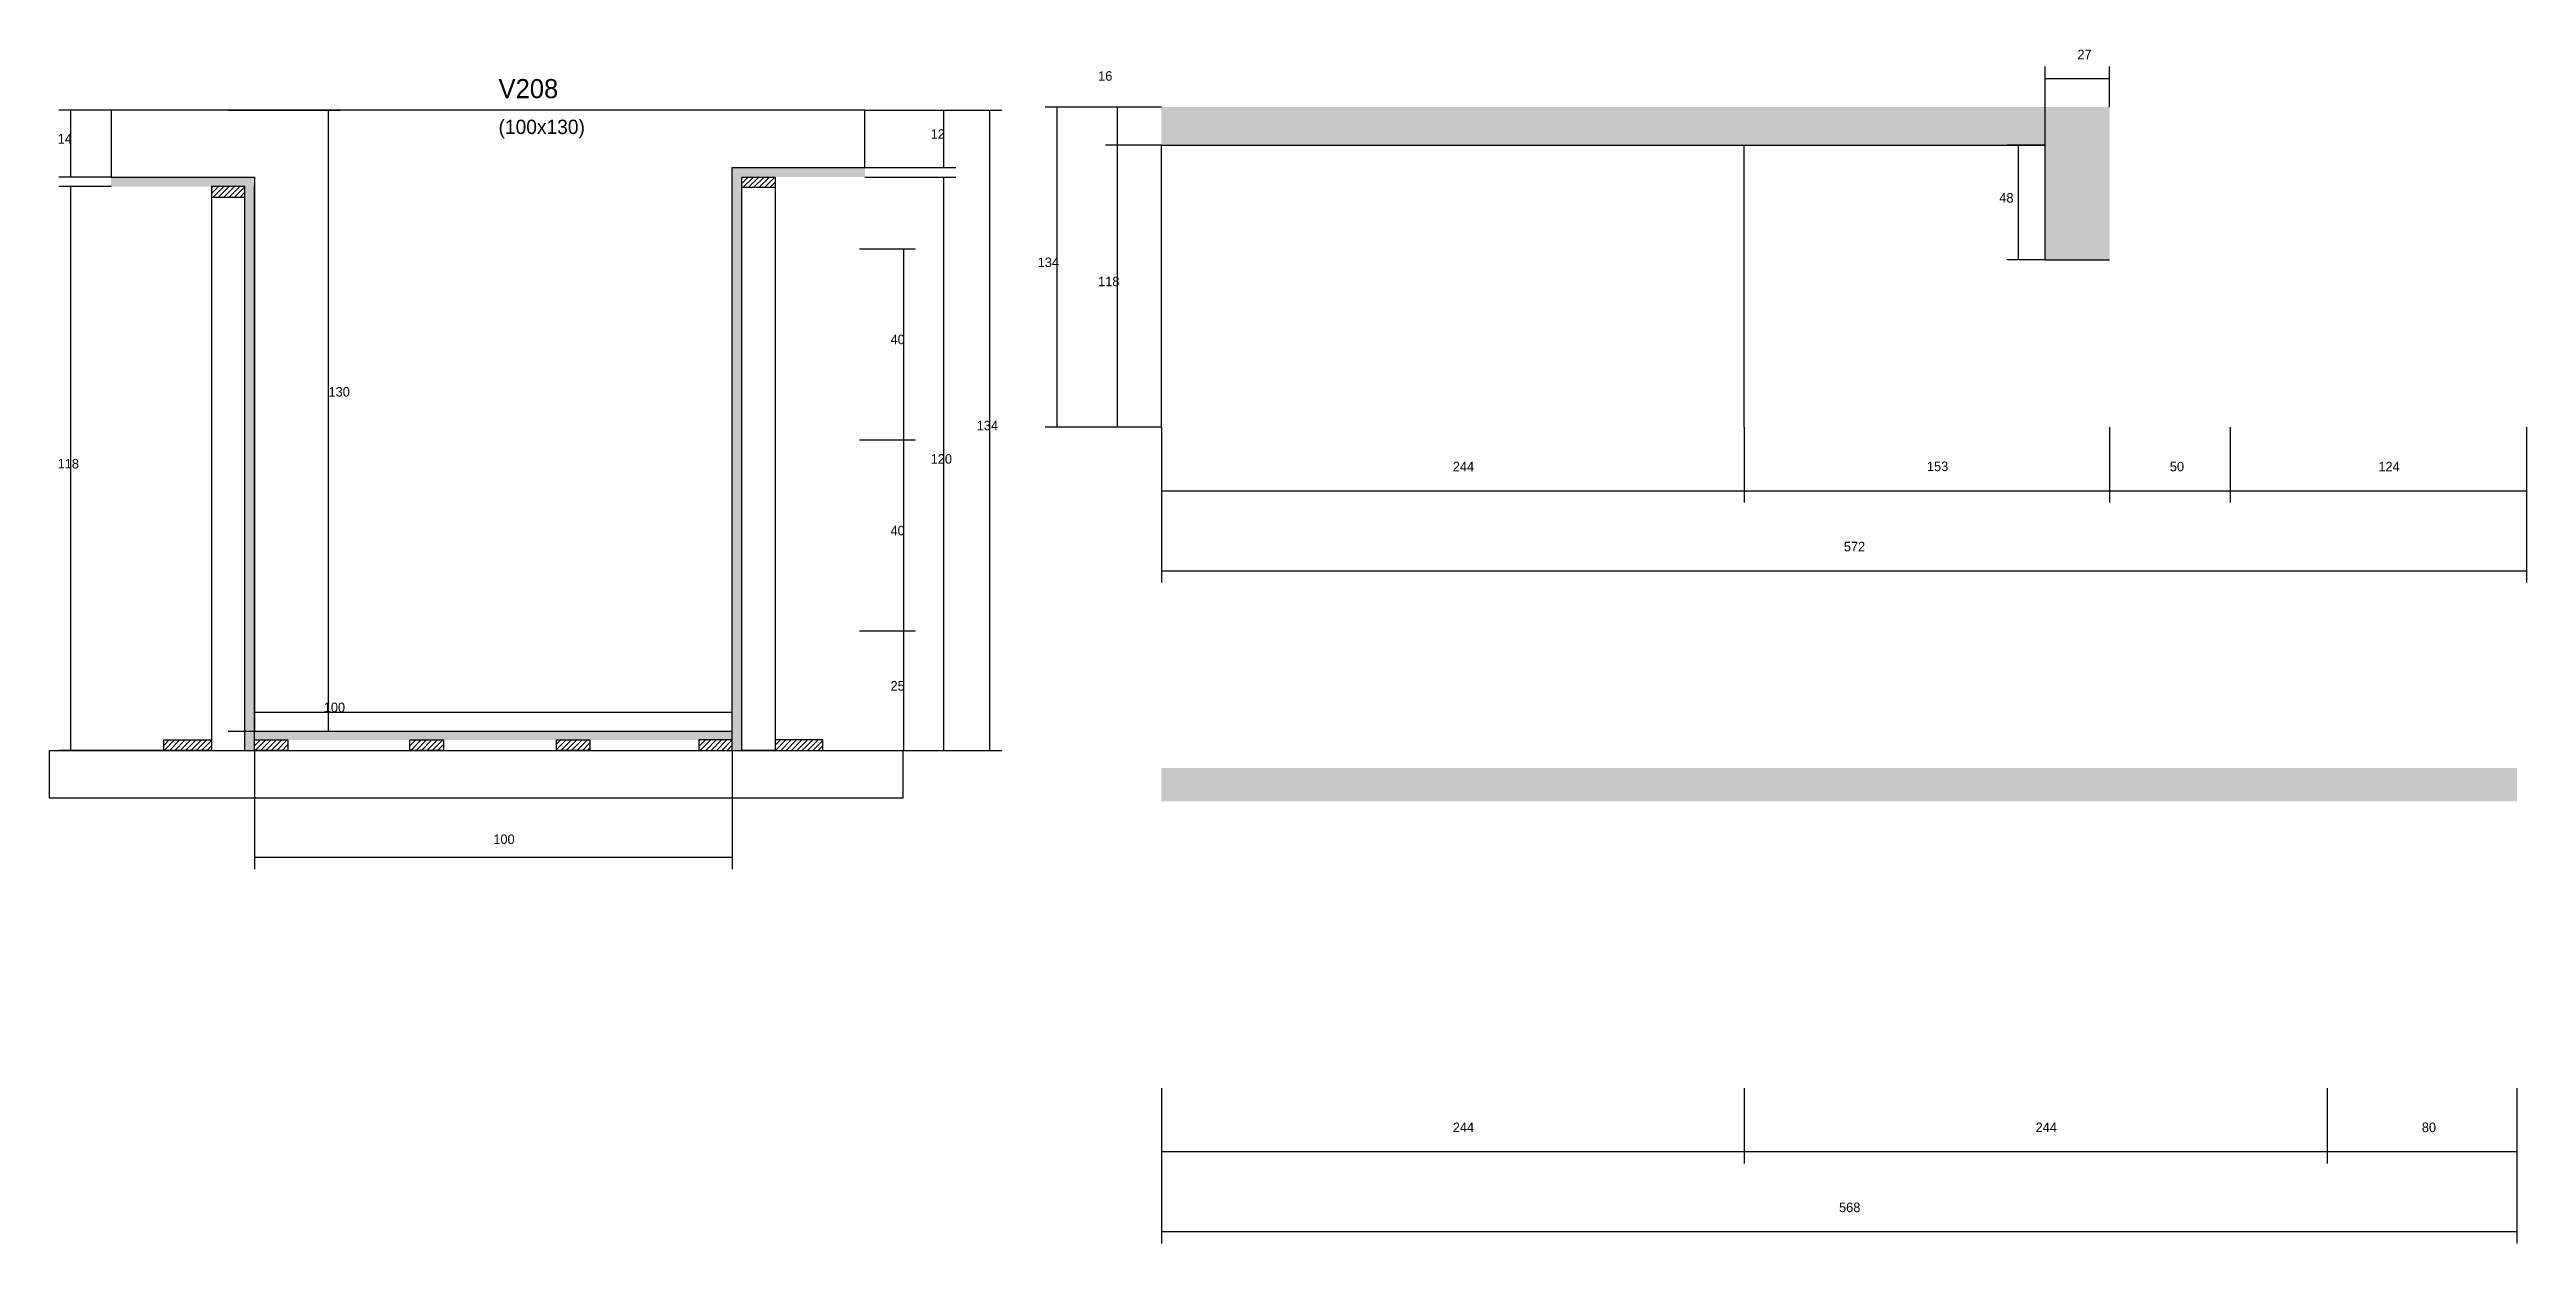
# Model space of a CAD drawing. Header units: metres. Extents: x 4806 to 7046, y 7871 to 9173.
# Drawn here: x 6009 to 7046, y 8673 to 9173 of the extents above; entities that cross this region are included whole.
import ezdxf

# ---------------------------------------------------------------- set-up
doc = ezdxf.new("R2010")
doc.units = ezdxf.units.M
for name, color, linetype in [('CONCRETO', 8, 'Continuous'), ('COTA', 2, 'Continuous'), ('Hachura', 8, 'Continuous'), ('Madeira', 52, 'Continuous'), ('Paineis', 7, 'Continuous'), ('TextoSecao', 7, 'Continuous')]:
    doc.layers.add(name, color=color, linetype=linetype)

msp = doc.modelspace()

# ---------------------------------------------------------------- texts
at = {"layer": 'COTA'}
for s, p in [('27', (6858.2, 9168.5)), ('14', (6012.6, 9133.2)), ('12', (6378.1, 9135.2)), ('40', (6361.3, 9049.2)), ('130', (6126, 9027.3)), ('134', (6397.4, 9013.2)), ('118', (6012.6, 8997.2)), ('120', (6378.1, 8999.2)), ('244', (6596.7, 8996)), ('153', (6795.2, 8996.1)), ('124', (6984.2, 8996)), ('40', (6361.3, 8969.2)), ('572', (6760.4, 8962.5)), ('25', (6361.3, 8904.2)), ('100', (6124, 8895.2)), ('100', (6195, 8840)), ('244', (6596.7, 8719.4)), ('244', (6840.7, 8719.4)), ('80', (7002.4, 8719.4)), ('568', (6758.4, 8685.9))]:
    msp.add_text(s, height=4, dxfattribs=at).set_placement(p)
at = {"layer": 'Paineis'}
for s, p in [('16', (6448.2, 9159.5)), ('48', (6825.5, 9108.5)), ('134', (6422.9, 9081.5)), ('118', (6448.2, 9073.5)), ('50', (6896.9, 8996))]:
    msp.add_text(s, height=4, dxfattribs=at).set_placement(p)
at = {"layer": 'TextoSecao'}
for s, height, p in [('V208', 8, (6197.2, 9152.2)), ('(100x130)', 6, (6197.2, 9137.2))]:
    msp.add_text(s, height=height, dxfattribs=at).set_placement(p)

# ---------------------------------------------------------------- hatches: boundary and pattern name
at = {"layer": 'COTA'}
h = msp.add_hatch(dxfattribs=at)
h.set_pattern_fill('AR-CONC', scale=0.03)
h.paths.add_polyline_path([(6871.7, 9084.5), (6871.7, 9148.5), (6871.7, 9148.5), (6474.7, 9148.5), (6474.7, 9148.5), (6474.7, 9132.5), (6474.7, 9132.5), (6844.7, 9132.5), (6844.7, 9132.5), (6844.7, 9084.5), (6844.7, 9084.5), (6871.7, 9084.5)])
h = msp.add_hatch(dxfattribs=at)
h.set_pattern_fill('AR-CONC', scale=0.03)
h.paths.add_polyline_path([(7042.2, 8871.8), (7042.2, 8857.8), (7042.2, 8857.8), (6474.7, 8857.8), (6474.7, 8857.8), (6474.7, 8871.8), (6474.7, 8871.8), (7042.2, 8871.8)])
at = {"layer": 'Hachura'}
h = msp.add_hatch(color=8, dxfattribs=at)
h.dxf.hatch_style = 1
h.paths.add_polyline_path([(6035, 9115.2), (6035, 9119.2), (6035, 9119.2), (6095, 9119.2), (6095, 9119.2), (6095, 9115.2), (6095, 9115.2), (6035, 9115.2)])
h = msp.add_hatch(color=8, dxfattribs=at)
h.dxf.hatch_style = 1
h.paths.add_polyline_path([(6295, 9119.2), (6295, 9123.2), (6295, 9123.2), (6350.6, 9123.2), (6350.6, 9123.2), (6350.6, 9119.2), (6350.6, 9119.2), (6295, 9119.2)])
h = msp.add_hatch(color=8, dxfattribs=at)
h.dxf.hatch_style = 1
h.paths.add_polyline_path([(6299, 9119.2), (6295, 9119.2), (6295, 9119.2), (6295, 8879.2), (6295, 8879.2), (6299, 8879.2), (6299, 8879.2), (6299, 9119.2)])
h = msp.add_hatch(dxfattribs=at)
h.set_pattern_fill('ANSI31', scale=0.5)
h.paths.add_polyline_path([(6299, 9114.8), (6299, 9119.2), (6299, 9119.2), (6313, 9119.2), (6313, 9119.2), (6313, 9114.8), (6313, 9114.8), (6299, 9114.8)])
h = msp.add_hatch(dxfattribs=at)
h.set_pattern_fill('ANSI31', scale=0.5)
h.paths.add_polyline_path([(6091, 9110.8), (6091, 9115.2), (6091, 9115.2), (6077, 9115.2), (6077, 9115.2), (6077, 9110.8), (6077, 9110.8), (6091, 9110.8)])
h = msp.add_hatch(color=8, dxfattribs=at)
h.dxf.hatch_style = 1
h.paths.add_polyline_path([(6091, 9115.2), (6095, 9115.2), (6095, 9115.2), (6095, 8879.2), (6095, 8879.2), (6091, 8879.2), (6091, 8879.2), (6091, 9115.2)])
h = msp.add_hatch(color=8, dxfattribs=at)
h.dxf.hatch_style = 1
h.paths.add_polyline_path([(6095, 8883.6), (6095, 8887.2), (6095, 8887.2), (6295, 8887.2), (6295, 8887.2), (6295, 8883.6), (6295, 8883.6), (6095, 8883.6)])
h = msp.add_hatch(dxfattribs=at)
h.set_pattern_fill('ANSI31', scale=0.5)
h.paths.add_polyline_path([(6057, 8879.2), (6057, 8883.6), (6057, 8883.6), (6077, 8883.6), (6077, 8883.6), (6077, 8879.2), (6077, 8879.2), (6057, 8879.2)])
h = msp.add_hatch(dxfattribs=at)
h.set_pattern_fill('ANSI31', scale=0.5)
h.paths.add_polyline_path([(6095, 8879.2), (6095, 8883.6), (6095, 8883.6), (6109, 8883.6), (6109, 8883.6), (6109, 8879.2), (6109, 8879.2), (6095, 8879.2)])
h = msp.add_hatch(dxfattribs=at)
h.set_pattern_fill('ANSI31', scale=0.5)
h.paths.add_polyline_path([(6160.1, 8879.2), (6160.1, 8883.6), (6160.1, 8883.6), (6174.1, 8883.6), (6174.1, 8883.6), (6174.1, 8879.2), (6174.1, 8879.2), (6160.1, 8879.2)])
h = msp.add_hatch(dxfattribs=at)
h.set_pattern_fill('ANSI31', scale=0.5)
h.paths.add_polyline_path([(6221.4, 8879.2), (6221.4, 8883.6), (6221.4, 8883.6), (6235.4, 8883.6), (6235.4, 8883.6), (6235.4, 8879.2), (6235.4, 8879.2), (6221.4, 8879.2)])
h = msp.add_hatch(dxfattribs=at)
h.set_pattern_fill('ANSI31', scale=0.5)
h.paths.add_polyline_path([(6295, 8879.2), (6295, 8883.6), (6295, 8883.6), (6281, 8883.6), (6281, 8883.6), (6281, 8879.2), (6281, 8879.2), (6295, 8879.2)])
h = msp.add_hatch(dxfattribs=at)
h.set_pattern_fill('ANSI31', scale=0.5)
h.paths.add_polyline_path([(6333, 8879.2), (6333, 8883.6), (6333, 8883.6), (6313, 8883.6), (6313, 8883.6), (6313, 8879.2), (6313, 8879.2), (6333, 8879.2)])

# ---------------------------------------------------------------- linework, layer by layer
at = {"layer": 'CONCRETO'}
msp.add_lwpolyline([(6350.6, 9123.2), (6350.6, 9147.2), (6035, 9147.2), (6035, 9119.2), (6095, 9119.2), (6095, 8887.2), (6295, 8887.2), (6295, 9123.2)], close=True, dxfattribs=at)
at = {"layer": 'COTA'}
for p, q in [((6844.7, 9132.5), (6844.7, 9165.5)), ((6844.7, 9160.5), (6871.7, 9160.5)), ((6871.7, 9148.5), (6871.7, 9165.5)), ((6035, 9147.2), (6013.1, 9147.2)), ((6018.1, 9119.2), (6018.1, 9147.2)), ((6084, 9147.2), (6131, 9147.2)), ((6126, 8887.2), (6126, 9147.2)), ((6350.6, 9147.2), (6407.9, 9147.2)), ((6350.6, 9147.2), (6388.6, 9147.2)), ((6383.6, 9123.2), (6383.6, 9147.2)), ((6402.9, 8879.2), (6402.9, 9147.2)), ((6035, 9119.2), (6013.1, 9119.2)), ((6350.6, 9123.2), (6388.6, 9123.2)), ((6350.6, 9119.2), (6388.6, 9119.2)), ((6383.6, 8879.2), (6383.6, 9119.2)), ((6035, 9115.2), (6013.1, 9115.2)), ((6018.1, 8879.2), (6018.1, 9115.2)), ((6348.3, 9089.2), (6371.8, 9089.2)), ((6366.8, 9009.2), (6366.8, 9089.2)), ((6474.7, 9014.5), (6474.7, 8982.9)), ((6474.7, 9014.5), (6474.7, 8949.4)), ((6718.7, 9014.5), (6718.7, 8982.9)), ((6718.7, 9014.5), (6718.7, 8982.9)), ((6871.7, 9014.5), (6871.7, 8982.9)), ((6922.2, 9014.5), (6922.2, 8982.9)), ((7046.2, 9014.5), (7046.2, 8982.9)), ((7046.2, 9014.5), (7046.2, 8949.4)), ((6348.3, 9009.2), (6371.8, 9009.2)), ((6348.3, 9009.2), (6371.8, 9009.2)), ((6366.8, 8929.2), (6366.8, 9009.2)), ((6474.7, 8987.9), (6718.7, 8987.9)), ((6718.7, 8987.9), (6871.7, 8987.9)), ((6922.2, 8987.9), (7046.2, 8987.9)), ((6474.7, 8954.4), (7046.2, 8954.4)), ((6348.3, 8929.2), (6371.8, 8929.2)), ((6348.3, 8929.2), (6371.8, 8929.2)), ((6366.8, 8879.2), (6366.8, 8929.2)), ((6095, 8879.2), (6095, 8900.2)), ((6295, 8879.2), (6295, 8900.2)), ((6084, 8887.2), (6131, 8887.2)), ((6095, 8895.2), (6295, 8895.2)), ((6061.4, 8879.2), (6013.1, 8879.2)), ((6095, 8879.2), (6095, 8829.5)), ((6295, 8879.2), (6295, 8829.5)), ((6328.6, 8879.2), (6407.9, 8879.2)), ((6328.6, 8879.2), (6388.6, 8879.2)), ((6348.3, 8879.2), (6371.8, 8879.2)), ((6095, 8834.5), (6295, 8834.5)), ((6474.7, 8737.8), (6474.7, 8706.3)), ((6474.7, 8737.8), (6474.7, 8672.8)), ((6718.7, 8737.8), (6718.7, 8706.3)), ((6718.7, 8737.8), (6718.7, 8706.3)), ((6962.7, 8737.8), (6962.7, 8706.3)), ((6962.7, 8737.8), (6962.7, 8706.3)), ((7042.2, 8737.8), (7042.2, 8706.3)), ((7042.2, 8737.8), (7042.2, 8672.8)), ((6474.7, 8711.3), (6718.7, 8711.3)), ((6718.7, 8711.3), (6962.7, 8711.3)), ((6962.7, 8711.3), (7042.2, 8711.3)), ((6474.7, 8677.8), (7042.2, 8677.8))]:
    msp.add_line(p, q, dxfattribs=at)
at = {"layer": 'Madeira'}
for points in [[(6299, 9114.8), (6299, 9119.2), (6313, 9119.2), (6313, 9114.8)], [(6299, 9119.2), (6313, 9119.2), (6313, 8879.2), (6299, 8879.2)], [(6091, 9110.8), (6091, 9115.2), (6077, 9115.2), (6077, 9110.8)], [(6091, 9115.2), (6077, 9115.2), (6077, 8879.2), (6091, 8879.2)], [(6366.4, 8859.2), (6009.2, 8859.2), (6009.2, 8879.2), (6366.4, 8879.2)], [(6057, 8879.2), (6057, 8883.6), (6077, 8883.6), (6077, 8879.2)], [(6095, 8879.2), (6095, 8883.6), (6109, 8883.6), (6109, 8879.2)], [(6160.1, 8879.2), (6160.1, 8883.6), (6174.1, 8883.6), (6174.1, 8879.2)], [(6221.4, 8879.2), (6221.4, 8883.6), (6235.4, 8883.6), (6235.4, 8879.2)], [(6295, 8879.2), (6295, 8883.6), (6281, 8883.6), (6281, 8879.2)], [(6333, 8879.2), (6333, 8883.6), (6313, 8883.6), (6313, 8879.2)]]:
    msp.add_lwpolyline(points, close=True, dxfattribs=at)
at = {"layer": 'Paineis'}
for p, q in [((6474.7, 9148.5), (6426.1, 9148.5)), ((6431.1, 9014.5), (6431.1, 9148.5)), ((6474.7, 9148.5), (6451.3, 9148.5)), ((6456.3, 9132.5), (6456.3, 9148.5)), ((6474.7, 9132.5), (6451.3, 9132.5)), ((6474.7, 9132.5), (6451.3, 9132.5)), ((6456.3, 9014.5), (6456.3, 9132.5)), ((6474.7, 9132.5), (6844.7, 9132.5)), ((6474.7, 9014.5), (6474.7, 9132.5)), ((6718.7, 9014.5), (6718.7, 9132.5)), ((6844.7, 9132.5), (6828.6, 9132.5)), ((6833.6, 9084.5), (6833.6, 9132.5)), ((6844.7, 9084.5), (6844.7, 9132.5)), ((6035, 9119.2), (6095, 9119.2)), ((6295, 9123.2), (6350.6, 9123.2)), ((6295, 8879.2), (6295, 9119.2)), ((6095, 8879.2), (6095, 9115.2)), ((6844.7, 9084.5), (6828.6, 9084.5)), ((6844.7, 9084.5), (6871.7, 9084.5)), ((6474.7, 9014.5), (6426.1, 9014.5)), ((6474.7, 9014.5), (6451.3, 9014.5)), ((6871.7, 9014.5), (6871.7, 8982.9)), ((6922.2, 9014.5), (6922.2, 8982.9)), ((6871.7, 8987.9), (6922.2, 8987.9)), ((6095, 8887.2), (6295, 8887.2)), ((6095, 8883.6), (6095, 8887.2)), ((6295, 8883.6), (6295, 8887.2))]:
    msp.add_line(p, q, dxfattribs=at)

msp.set_redraw_order([(e.dxf.handle, doc.entitydb.next_handle()) for e in msp.query("TEXT MTEXT ATTDEF DIMENSION ARC_DIMENSION")])  # texts and dimensions are drawn at this point

doc.saveas('drawing.dxf')
